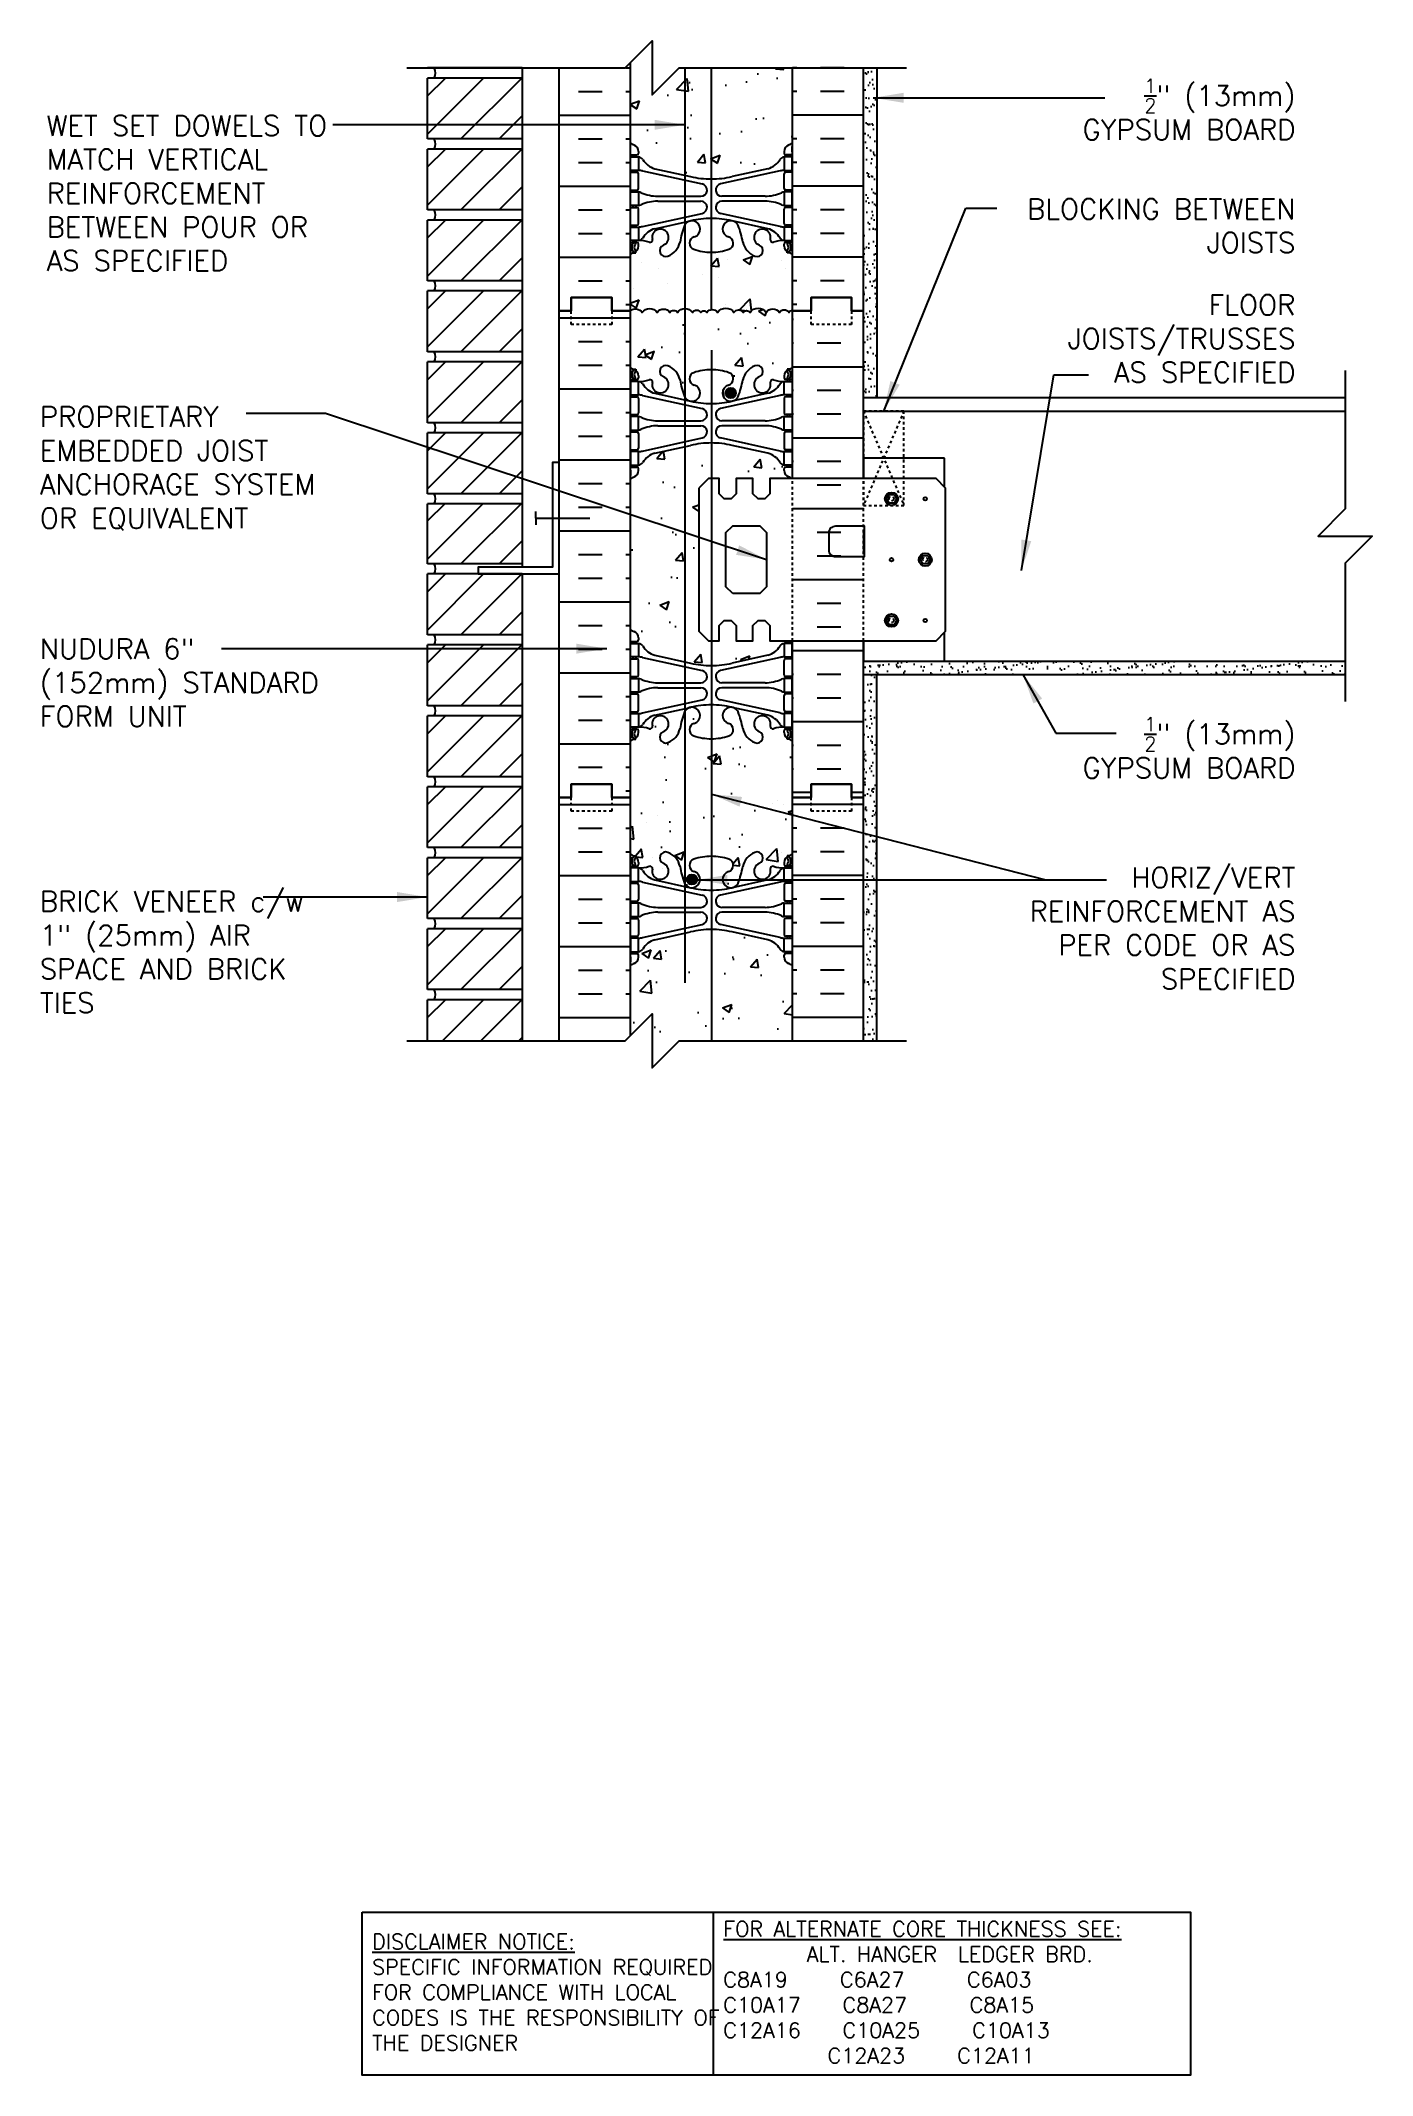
# Model space of a CAD drawing. Header units: inches. Extents: x 80.6 to 129.9, y 68 to 143.3.
import ezdxf

# ---------------------------------------------------------------- set-up
doc = ezdxf.new("R2010")
doc.units = ezdxf.units.IN
doc.header["$LTSCALE"] = 0.5
doc.header["$MEASUREMENT"] = 0
doc.linetypes.add('DASHED2', pattern=[0.375, 0.25, -0.125])
doc.linetypes.add('HIDDEN2', pattern=[0.1875, 0.125, -0.0625])
for name, color, linetype in [('HATCH', 12, 'Continuous'), ('line25', 2, 'Continuous'), ('LINE3', 3, 'Continuous'), ('LINE50', 5, 'Continuous'), ('LINE9', 9, 'Continuous'), ('TEXT', 4, 'Continuous'), ('Web_Edge', 9, 'Continuous')]:
    doc.layers.add(name, color=color, linetype=linetype)
doc.styles.add('DIM', font='romans.shx', dxfattribs={"width": 0.7})
doc.styles.add('ROMANS', font='romans.shx', dxfattribs={"height": 0.75})
doc.styles.get("Standard").update_dxf_attribs({"font": 'romans.shx', "height": 0.75})
doc.dimstyles.new('ext_12', dxfattribs={"dimscale": 12, "dimtxt": 0.09375, "dimasz": 0.09375, "dimexe": 0.09375, "dimexo": 0.0625, "dimgap": 0.0625, "dimtad": 1, "dimdec": 1, "dimzin": 3, "dimdsep": 46, "dimlunit": 4, "dimtxsty": 'DIM', "dimcen": 0.09, "dimdle": 0.09375, "dimclrt": 4, "dimadec": 0, "dimazin": 0, "dimtfac": 1, "dimtdec": 1, "dimtmove": 2, "dimatfit": 3, "dimfxl": 1, "dimfrac": 2, "dimtolj": 1, "dimtzin": 0, "dimarcsym": 0})

msp = doc.modelspace()

# ---------------------------------------------------------------- texts
at = {"layer": 'TEXT', "char_height": 0.75, "style": 'ROMANS'}
for s, insert, width, attachment_point in [('\\A1;{\\H0.7x;\\S1/2;}" (13mm) GYPSUM BOARD', (127.069, 140.785), 9.12398, 6), ('WET SET DOWELS TO MATCH VERTICAL REINFORCEMENT BETWEEN POUR OR AS SPECIFIED', (80.866, 137.678), 11.56679, 4), ('BLOCKING BETWEEN JOISTS', (127.069, 136.47), 11.52812, 6), ('FLOOR JOISTS/TRUSSES AS SPECIFIED', (127.069, 132.297), 9.12398, 6), ('PROPRIETARY EMBEDDED JOIST ANCHORAGE SYSTEM OR EQUIVALENT', (80.616, 127.495), 12.48719, 4), ('NUDURA 6" (152mm) STANDARD FORM UNIT', (80.616, 119.572), 11.69947, 4), ('\\A1;{\\H0.7x;\\S1/2;}" (13mm) GYPSUM BOARD', (127.069, 117.169), 9.12398, 6), ('HORIZ/VERT REINFORCEMENT AS PER CODE OR AS SPECIFIED', (127.069, 110.486), 12.021, 6), ('BRICK VENEER c/w 1" (25mm) AIR SPACE AND BRICK TIES', (80.616, 109.6), 10.8749, 4)]:
    msp.add_mtext(s, dxfattribs=dict(at, insert=insert, width=width, attachment_point=attachment_point))
at = {"layer": 'TEXT', "char_height": 0.5625, "attachment_point": 4}
for s, insert, width in [('{\\LDISCLAIMER NOTICE:}\\PSPECIFIC INFORMATION REQUIRED FOR COMPLIANCE WITH LOCAL CODES IS THE RESPONSIBILITY OF THE DESIGNER', (92.912, 71.118), 14.00235), ('{\\LFOR ALTERNATE CORE THICKNESS SEE:\\P}        ALT. HANGER  LEDGER BRD.\\PC8A19     C6A27      C6A03     \\PC10A17    C8A27      C8A15\\PC12A16    C10A25     C10A13\\P          C12A23     C12A11', (105.904, 71.118), 23.33295)]:
    msp.add_mtext(s, dxfattribs=dict(at, insert=insert, width=width))

# ---------------------------------------------------------------- hatches: boundary and pattern name
at = {"layer": 'HATCH'}
h = msp.add_hatch(dxfattribs=at)
h.set_pattern_fill('AR-CONC', color=256, scale=0.5)
h.paths.add_polyline_path([(105.461, 142.32), (104.484, 142.32), (104.484, 138.339), (104.693, 138.293, 0.057795), (105.461, 138.203)])
h.paths.add_polyline_path([(108.461, 142.32), (105.461, 142.32), (105.461, 138.203, 0.057795), (106.229, 138.293), (107.551, 138.583, 0.196323), (108, 138.929, -0.188973), (108.156, 139.024), (108.261, 139.024), (108.261, 139.094), (108.214, 139.094, -0.414214), (108.151, 139.157), (108.151, 139.224, -0.317837), (108.318, 139.46, 0.082415), (108.461, 139.539)])
h.paths.add_polyline_path([(104.484, 142.32), (104.274, 142.32), (103.274, 141.32), (103.274, 143.32), (102.461, 142.508), (102.461, 139.539, 0.082415), (102.604, 139.46, -0.317837), (102.771, 139.224), (102.771, 139.157, -0.414214), (102.709, 139.094), (102.661, 139.094), (102.661, 139.024), (102.766, 139.024, -0.188973), (102.922, 138.929, 0.196323), (103.371, 138.583), (104.484, 138.339)])
h.paths.add_polyline_path([(104.484, 133.415, 0.244698), (104.206, 133.27, 0.520567), (103.926, 133.27, 0.520567), (103.457, 133.27, 0.520567), (102.905, 133.27, 0.451271), (102.461, 133.32), (102.461, 131.231, 0.064398), (102.571, 131.165), (102.661, 131.165), (102.661, 131.124, -0.249069), (102.771, 130.916), (102.771, 130.849, -0.414214), (102.709, 130.786), (102.661, 130.786), (102.661, 130.716), (102.766, 130.716, 0.10046), (103.16, 130.774, -0.601435), (103.279, 130.669, 2.182095), (103.689, 130.882, -1), (103.853, 131.29, -0.24438), (104.301, 130.769, 0.053157), (104.467, 130.155, 0.028241), (104.484, 130.125)])
h.paths.add_polyline_path([(108.461, 133.324, 0.483211), (108.337, 133.27, 0.520567), (107.978, 133.27, 0.520567), (107.486, 133.27, 0.520567), (106.892, 133.27, 0.520567), (106.636, 133.27, 0.520567), (106.298, 133.27, 0.520567), (105.694, 133.27, 0.520567), (105.294, 133.27, 0.520567), (105.069, 133.27, 0.520567), (104.761, 133.27, 0.244698), (104.484, 133.415), (104.484, 130.125, 0.19379), (104.667, 129.99), (104.687, 129.986, 0.955472), (104.825, 130.58, -0.735593), (104.812, 131.038, -0.082755), (105.461, 131.146, -0.082755), (106.11, 131.038, -0.735593), (106.097, 130.58, 0.955472), (106.235, 129.986), (106.255, 129.99, 0.223253), (106.455, 130.155, 0.053157), (106.621, 130.769, -0.24438), (107.069, 131.29, -1), (107.233, 130.882, 2.182095), (107.643, 130.669, -0.601435), (107.762, 130.774, 0.10046), (108.156, 130.716), (108.261, 130.716), (108.261, 130.786), (108.214, 130.786, -0.414214), (108.151, 130.849), (108.151, 130.916, -0.249069), (108.261, 131.124), (108.261, 131.165), (108.351, 131.165, 0.064398), (108.461, 131.231)])
h.paths.add_polyline_path([(106.367, 130.286, -1), (105.992, 130.286, -1)], flags=16)
h.paths.add_polyline_path([(104.484, 128.302), (103.371, 128.058, 0.196323), (102.922, 127.711, -0.188973), (102.766, 127.616), (102.661, 127.616), (102.661, 127.546), (102.709, 127.546, -0.414214), (102.771, 127.484), (102.771, 127.416, -0.317837), (102.604, 127.181, 0.082415), (102.461, 127.102), (102.461, 121.539, 0.082415), (102.604, 121.46, -0.317837), (102.771, 121.224), (102.771, 121.157, -0.414214), (102.709, 121.094), (102.661, 121.094), (102.661, 121.024), (102.766, 121.024, -0.188973), (102.922, 120.929, 0.196323), (103.371, 120.583), (104.484, 120.339)])
h.paths.add_polyline_path([(105.355, 127.12), (105.461, 127.12), (105.461, 128.437, 0.057795), (104.693, 128.348), (104.484, 128.302), (104.484, 120.339), (104.693, 120.293, 0.057795), (105.461, 120.203), (105.461, 121.12), (105.355, 121.12), (105.001, 121.474), (105.001, 126.767)])
h.paths.add_polyline_path([(108.261, 127.616), (108.156, 127.616, -0.188973), (108, 127.711, 0.196323), (107.551, 128.058), (106.229, 128.348, 0.057795), (105.461, 128.437), (105.461, 127.12), (105.751, 127.12), (105.751, 126.558), (105.939, 126.37), (106.189, 126.37), (106.376, 126.558), (106.376, 127.12), (107.001, 127.12), (107.001, 126.558), (107.189, 126.37), (107.439, 126.37), (107.626, 126.558), (107.626, 127.12), (108.436, 127.12, 0.066668), (108.318, 127.181, -0.317837), (108.151, 127.416), (108.151, 127.484, -0.414214), (108.214, 127.546), (108.261, 127.546)])
h.paths.add_polyline_path([(108, 120.929, -0.188973), (108.156, 121.024), (108.261, 121.024), (108.261, 121.094), (108.214, 121.094, -0.242214), (108.163, 121.12), (107.626, 121.12), (107.626, 121.683), (107.439, 121.87), (107.189, 121.87), (107.001, 121.683), (107.001, 121.12), (106.376, 121.12), (106.376, 121.683), (106.189, 121.87), (105.939, 121.87), (105.751, 121.683), (105.751, 121.12), (105.461, 121.12), (105.461, 120.203, 0.057795), (106.229, 120.293), (107.551, 120.583, 0.196323)])
h.paths.add_polyline_path([(104.484, 118.515, 0.028241), (104.467, 118.485, 0.053157), (104.301, 117.871, -0.24438), (103.853, 117.35, -1), (103.689, 117.759, 2.182095), (103.279, 117.972, -0.601435), (103.16, 117.867, 0.10046), (102.766, 117.924), (102.661, 117.924), (102.661, 117.854), (102.709, 117.854, -0.414214), (102.771, 117.792), (102.771, 117.724, -0.249069), (102.661, 117.517), (102.661, 117.475), (102.571, 117.475, 0.064398), (102.461, 117.409), (102.461, 115.32), (102.461, 113.231, 0.064398), (102.571, 113.165), (102.661, 113.165), (102.661, 113.124, -0.249069), (102.771, 112.916), (102.771, 112.849, -0.414214), (102.709, 112.786), (102.661, 112.786), (102.661, 112.716), (102.766, 112.716, 0.10046), (103.16, 112.774, -0.601435), (103.279, 112.669, 2.182095), (103.689, 112.882, -1), (103.853, 113.29, -0.24438), (104.301, 112.769, 0.053157), (104.467, 112.155, 0.028241), (104.484, 112.125), (104.484, 113.998), (104.317, 114.111), (104.484, 114.175)])
h.paths.add_polyline_path([(102.97, 114.008), (102.672, 114.034), (102.913, 114.321)], flags=16)
h.paths.add_polyline_path([(105.461, 117.495, -0.082755), (104.812, 117.603, -0.735593), (104.825, 118.061, 0.955472), (104.687, 118.654), (104.667, 118.65, 0.19379), (104.484, 118.515), (104.484, 114.175), (104.668, 114.246), (104.567, 113.942), (104.484, 113.998), (104.484, 112.125, 0.19379), (104.667, 111.99), (104.687, 111.986, 0.955472), (104.825, 112.58, -0.735593), (104.812, 113.038, -0.082755), (105.461, 113.146)])
h.paths.add_polyline_path([(104.96, 114.387), (104.515, 114.456), (104.905, 114.862)], flags=16)
h.paths.add_polyline_path([(104.93, 112.286, -1), (104.555, 112.286, -1)], flags=16)
h.paths.add_polyline_path([(108.461, 117.409, 0.064398), (108.351, 117.475), (108.261, 117.475), (108.261, 117.517, -0.249069), (108.151, 117.724), (108.151, 117.792, -0.414214), (108.214, 117.854), (108.261, 117.854), (108.261, 117.924), (108.156, 117.924, 0.10046), (107.762, 117.867, -0.601435), (107.643, 117.972, 2.182095), (107.233, 117.759, -1), (107.069, 117.35, -0.24438), (106.621, 117.871, 0.053157), (106.455, 118.485, 0.223253), (106.255, 118.65), (106.235, 118.654, 0.955472), (106.097, 118.061, -0.735593), (106.11, 117.603, -0.082755), (105.461, 117.495), (105.461, 113.146, -0.082755), (106.11, 113.038, -0.735593), (106.097, 112.58, 0.955472), (106.235, 111.986), (106.255, 111.99, 0.223253), (106.455, 112.155, 0.053157), (106.621, 112.769, -0.24438), (107.069, 113.29, -1), (107.233, 112.882, 2.182095), (107.643, 112.669, -0.601435), (107.762, 112.774, 0.10046), (108.156, 112.716), (108.261, 112.716), (108.261, 112.786), (108.214, 112.786, -0.414214), (108.151, 112.849), (108.151, 112.916, -0.249069), (108.261, 113.124), (108.261, 113.165), (108.351, 113.165, 0.064398), (108.461, 113.231), (108.461, 115.32)])
h.paths.add_polyline_path([(106.557, 113.694), (106.258, 113.721), (106.499, 114.008)], flags=16)
h.paths.add_polyline_path([(105.461, 110.437, 0.057795), (104.693, 110.348), (103.371, 110.058, 0.196323), (102.922, 109.711, -0.188973), (102.766, 109.616), (102.661, 109.616), (102.661, 109.546), (102.709, 109.546, -0.414214), (102.771, 109.484), (102.771, 109.416, -0.317837), (102.604, 109.181, 0.082415), (102.461, 109.102), (102.461, 106.508), (103.274, 107.32), (103.274, 105.32), (104.274, 106.32), (105.461, 106.32)])
h.paths.add_polyline_path([(108.461, 109.102, 0.082415), (108.318, 109.181, -0.317837), (108.151, 109.416), (108.151, 109.484, -0.414214), (108.214, 109.546), (108.261, 109.546), (108.261, 109.616), (108.156, 109.616, -0.188973), (108, 109.711, 0.196323), (107.551, 110.058), (106.229, 110.348, 0.057795), (105.461, 110.437), (105.461, 106.32), (108.461, 106.32)])
h = msp.add_hatch(dxfattribs=at)
h.set_pattern_fill('ANSI31', color=256, scale=8, style=0)
h.set_pattern_definition([(45, (21.1766, 51.7331), (-0.707107, 0.707107), [])])
h.paths.add_polyline_path([(98.461, 142.32), (94.961, 142.32), (94.961, 142.311), (98.461, 142.311)])
h = msp.add_hatch(dxfattribs=at)
h.set_pattern_fill('AR-SAND', color=256, scale=0.25, style=0)
h.paths.add_polyline_path([(111.586, 142.32), (111.086, 142.32), (111.086, 133.32), (111.086, 130.12), (111.586, 130.12)])
h = msp.add_hatch(dxfattribs=at)
h.set_pattern_fill('ANSI31', color=256, scale=8, style=0)
h.set_pattern_definition([(45, (21.1766, 49.1081), (-0.707107, 0.707107), [])])
h.paths.add_polyline_path([(98.461, 139.686), (98.461, 141.936), (94.961, 141.936), (94.961, 139.686)])
h = msp.add_hatch(dxfattribs=at)
h.set_pattern_fill('ANSI31', color=256, scale=8, style=0)
h.set_pattern_definition([(45, (21.1766, 46.4831), (-0.707107, 0.707107), [])])
h.paths.add_polyline_path([(98.461, 137.061), (98.461, 139.311), (94.961, 139.311), (94.961, 137.061)])
h = msp.add_hatch(dxfattribs=at)
h.set_pattern_fill('ANSI31', color=256, scale=8, style=0)
h.set_pattern_definition([(45, (21.1766, 43.8581), (-0.707107, 0.707107), [])])
h.paths.add_polyline_path([(98.461, 134.436), (98.461, 136.686), (94.961, 136.686), (94.961, 134.436)])
h = msp.add_hatch(dxfattribs=at)
h.set_pattern_fill('ANSI31', color=256, scale=8, style=0)
h.set_pattern_definition([(45, (21.1766, 41.2331), (-0.707107, 0.707107), [])])
h.paths.add_polyline_path([(98.461, 131.811), (98.461, 134.061), (94.961, 134.061), (94.961, 131.811)])
h = msp.add_hatch(dxfattribs=at)
h.set_pattern_fill('INSUL', color=256, scale=7, style=0)
h.set_pattern_definition([(0, (-2823.7005, -281.6892), (0, 2.625), []), (0, (-2823.7005, -280.8142), (0, 2.625), [0.875, -0.875]), (0, (-2823.7005, -279.9392), (0, 2.625), [0.875, -0.875])])
h.paths.add_polyline_path([(99.836, 115.32), (100.274, 115.32), (100.274, 115.82), (101.774, 115.82), (101.774, 115.32), (102.461, 115.32), (102.461, 133.32), (101.774, 133.32), (101.774, 133.82), (100.274, 133.82), (100.274, 133.32), (99.836, 133.32)])
h = msp.add_hatch(dxfattribs=at)
h.set_pattern_fill('INSUL', color=256, scale=7, angle=180, style=0)
h.paths.add_polyline_path([(108.456, 129.416), (108.156, 129.416), (108.156, 128.916), (108.456, 128.916)])
h.paths.add_polyline_path([(111.086, 133.32), (110.649, 133.32), (110.649, 132.82), (109.149, 132.82), (109.149, 133.32), (108.461, 133.32), (108.461, 127.12), (111.086, 127.12)])
h = msp.add_hatch(dxfattribs=at)
h.set_pattern_fill('ANSI31', color=256, scale=8, style=0)
h.set_pattern_definition([(45, (21.1766, 38.6081), (-0.707107, 0.707107), [])])
h.paths.add_polyline_path([(98.461, 129.186), (98.461, 131.436), (94.961, 131.436), (94.961, 129.186)])
h = msp.add_hatch(dxfattribs=at)
h.set_pattern_fill('ANSI31', color=256, scale=8, style=0)
h.set_pattern_definition([(45, (21.1766, 35.9831), (-0.707107, 0.707107), [])])
h.paths.add_polyline_path([(98.461, 126.561), (98.461, 128.811), (94.961, 128.811), (94.961, 126.561)])
h = msp.add_hatch(dxfattribs=at)
h.set_pattern_fill('ANSI31', color=256, scale=8, style=0)
h.set_pattern_definition([(45, (21.1766, 33.3879), (-0.707107, 0.707107), [])])
h.paths.add_polyline_path([(98.461, 123.966), (98.461, 126.216), (94.961, 126.216), (94.961, 123.966)])
h = msp.add_hatch(dxfattribs=at)
h.set_pattern_fill('ANSI31', color=256, scale=8, style=0)
h.set_pattern_definition([(45, (21.1766, 30.7629), (-0.707107, 0.707107), [])])
h.paths.add_polyline_path([(98.461, 121.341), (98.461, 123.591), (94.961, 123.591), (94.961, 121.341)])
h = msp.add_hatch(dxfattribs=at)
h.set_pattern_fill('ANSI31', color=256, scale=8, style=0)
h.set_pattern_definition([(45, (21.1766, 28.1379), (-0.707107, 0.707107), [])])
h.paths.add_polyline_path([(98.461, 118.716), (98.461, 120.966), (94.961, 120.966), (94.961, 118.716)])
h = msp.add_hatch(dxfattribs=at)
h.set_pattern_fill('AR-SAND', color=256, scale=0.25, style=0)
h.paths.add_polyline_path([(127.069, 120.37), (111.086, 120.37), (111.086, 119.87), (127.069, 119.87)])
h = msp.add_hatch(dxfattribs=at)
h.set_pattern_fill('AR-SAND', color=256, scale=0.25, style=0)
h.paths.add_polyline_path([(111.586, 119.87), (111.086, 119.87), (111.086, 115.32), (111.086, 106.32), (111.586, 106.32)])
h = msp.add_hatch(dxfattribs=at)
h.set_pattern_fill('AR-SAND', color=256, scale=0.25, style=0)
h.paths.add_polyline_path([(128.914, 120.37), (127.069, 120.37), (127.069, 119.87), (128.914, 119.87)])
h = msp.add_hatch(dxfattribs=at)
h.set_pattern_fill('ANSI31', color=256, scale=8, style=0)
h.set_pattern_definition([(45, (21.1766, 25.5129), (-0.707107, 0.707107), [])])
h.paths.add_polyline_path([(98.461, 116.091), (98.461, 118.341), (94.961, 118.341), (94.961, 116.091)])
h = msp.add_hatch(dxfattribs=at)
h.set_pattern_fill('ANSI31', color=256, scale=8, style=0)
h.set_pattern_definition([(45, (21.1766, 22.8879), (-0.707107, 0.707107), [])])
h.paths.add_polyline_path([(98.461, 113.466), (98.461, 115.716), (94.961, 115.716), (94.961, 113.466)])
h = msp.add_hatch(dxfattribs=at)
h.set_pattern_fill('ANSI31', color=256, scale=8, style=0)
h.set_pattern_definition([(45, (21.1766, 20.2629), (-0.707107, 0.707107), [])])
h.paths.add_polyline_path([(98.461, 110.841), (98.461, 113.091), (94.961, 113.091), (94.961, 110.841)])
h = msp.add_hatch(dxfattribs=at)
h.set_pattern_fill('ANSI31', color=256, scale=8, style=0)
h.set_pattern_definition([(45, (21.1766, 17.6379), (-0.707107, 0.707107), [])])
h.paths.add_polyline_path([(98.461, 108.216), (98.461, 110.466), (94.961, 110.466), (94.961, 108.216)])
h = msp.add_hatch(dxfattribs=at)
h.set_pattern_fill('ANSI31', color=256, scale=8, style=0)
h.set_pattern_definition([(45, (21.1766, 15.0129), (-0.707107, 0.707107), [])])
h.paths.add_polyline_path([(94.961, 106.32), (98.461, 106.32), (98.461, 107.841), (94.961, 107.841)])
at = {"layer": 'LINE3'}
for points in [[(105.992, 130.286, 1), (106.367, 130.286, 1)], [(104.555, 112.286, 1), (104.93, 112.286, 1)]]:
    msp.add_hatch(color=256, dxfattribs=at).paths.add_polyline_path(points)

# ---------------------------------------------------------------- linework, layer by layer
at = {"layer": 'HATCH'}
for p, q in [((100.549, 142.311), (101.424, 142.311)), ((102.299, 142.311), (102.461, 142.311)), ((108.623, 142.311), (108.461, 142.311)), ((110.373, 142.311), (109.498, 142.311)), ((100.549, 141.436), (101.424, 141.436)), ((102.299, 141.436), (102.461, 141.436)), ((108.623, 141.436), (108.461, 141.436)), ((110.373, 141.436), (109.498, 141.436)), ((99.836, 140.561), (102.461, 140.561)), ((111.086, 140.561), (108.461, 140.561)), ((100.549, 139.686), (101.424, 139.686)), ((102.299, 139.686), (102.461, 139.686)), ((108.623, 139.686), (108.461, 139.686)), ((110.373, 139.686), (109.498, 139.686)), ((100.549, 138.811), (101.424, 138.811)), ((102.299, 138.811), (102.461, 138.811)), ((108.623, 138.811), (108.461, 138.811)), ((110.373, 138.811), (109.498, 138.811)), ((99.836, 137.936), (102.461, 137.936)), ((111.086, 137.936), (108.461, 137.936)), ((100.549, 137.061), (101.424, 137.061)), ((102.299, 137.061), (102.461, 137.061)), ((108.623, 137.061), (108.461, 137.061)), ((110.373, 137.061), (109.498, 137.061)), ((100.549, 136.186), (101.424, 136.186)), ((102.299, 136.186), (102.461, 136.186)), ((104.498, 135.691), (104.498, 135.691)), ((108.623, 136.186), (108.461, 136.186)), ((110.373, 136.186), (109.498, 136.186)), ((99.836, 135.311), (102.461, 135.311)), ((102.883, 135.132), (102.883, 135.132)), ((103.489, 134.876), (103.489, 134.876)), ((105.447, 134.99), (105.688, 135.278)), ((105.447, 134.99), (105.746, 134.964)), ((105.552, 135.02), (105.552, 135.02)), ((105.746, 134.962), (105.688, 135.275)), ((106.056, 135.228), (106.056, 135.228)), ((106.636, 135.207), (106.986, 135.342)), ((106.636, 135.207), (106.885, 135.039)), ((106.885, 135.037), (106.987, 135.339)), ((108.067, 135.187), (108.067, 135.187)), ((108.221, 134.907), (108.221, 134.907)), ((111.086, 135.311), (108.461, 135.311)), ((100.549, 134.436), (101.424, 134.436)), ((102.299, 134.436), (102.461, 134.436)), ((102.595, 134.157), (102.595, 134.157)), ((103.847, 134.322), (103.847, 134.322)), ((105.151, 134.687), (105.151, 134.687)), ((105.741, 134.571), (105.741, 134.571)), ((108.623, 134.436), (108.461, 134.436)), ((110.373, 134.436), (109.498, 134.436)), ((102.299, 133.561), (102.461, 133.561)), ((102.461, 133.604), (102.785, 133.729)), ((102.461, 133.577), (102.684, 133.427)), ((102.684, 133.425), (102.786, 133.727)), ((105.996, 133.564), (105.996, 133.564)), ((106.504, 133.361), (106.893, 133.767)), ((106.504, 133.361), (106.769, 133.32)), ((106.945, 133.32), (106.894, 133.765)), ((108.623, 133.561), (108.461, 133.561)), ((110.25, 126.875), (109.375, 126.875)), ((111.086, 126), (108.461, 126)), ((110.25, 125.125), (109.375, 125.125)), ((110.25, 124.25), (109.375, 124.25)), ((111.086, 123.375), (108.461, 123.375)), ((110.25, 122.5), (109.375, 122.5)), ((110.25, 121.625), (109.375, 121.625)), ((111.086, 120.75), (108.461, 120.75)), ((108.5, 119.875), (108.461, 119.875)), ((110.25, 119.875), (109.375, 119.875)), ((108.5, 119), (108.461, 119)), ((110.25, 119), (109.375, 119)), ((111.086, 118.125), (108.461, 118.125)), ((108.5, 117.25), (108.461, 117.25)), ((110.25, 117.25), (109.375, 117.25)), ((108.5, 116.375), (108.461, 116.375)), ((110.25, 116.375), (109.375, 116.375)), ((107.905, 115.198), (107.905, 115.198)), ((109.149, 115.5), (108.461, 115.5)), ((111.086, 115.5), (110.649, 115.5)), ((99.836, 115.061), (102.461, 115.061)), ((103.45, 114.647), (103.45, 114.647)), ((107.734, 115.094), (107.734, 115.094)), ((108.131, 115.076), (108.131, 115.076)), ((111.086, 115.061), (108.461, 115.061)), ((100.549, 114.186), (101.424, 114.186)), ((102.299, 114.186), (102.461, 114.186)), ((103.079, 114.411), (103.079, 114.411)), ((108.623, 114.186), (108.461, 114.186)), ((110.373, 114.186), (109.498, 114.186)), ((100.549, 113.311), (101.424, 113.311)), ((102.299, 113.311), (102.461, 113.311)), ((103.271, 113.1), (103.271, 113.1)), ((108.067, 113.269), (108.067, 113.269)), ((108.623, 113.311), (108.461, 113.311)), ((110.373, 113.311), (109.498, 113.311)), ((99.836, 112.436), (102.461, 112.436)), ((103.657, 112.688), (103.657, 112.688)), ((106.543, 112.544), (106.543, 112.544)), ((111.086, 112.436), (108.461, 112.436)), ((100.549, 111.561), (101.424, 111.561)), ((102.299, 111.561), (102.461, 111.561)), ((108.623, 111.561), (108.461, 111.561)), ((110.373, 111.561), (109.498, 111.561)), ((100.549, 110.686), (101.424, 110.686)), ((102.299, 110.686), (102.461, 110.686)), ((108.623, 110.686), (108.461, 110.686)), ((110.373, 110.686), (109.498, 110.686)), ((99.836, 109.811), (102.461, 109.811)), ((111.086, 109.811), (108.461, 109.811)), ((100.549, 108.936), (101.424, 108.936)), ((102.299, 108.936), (102.461, 108.936)), ((108.623, 108.936), (108.461, 108.936)), ((110.373, 108.936), (109.498, 108.936)), ((100.549, 108.061), (101.424, 108.061)), ((102.299, 108.061), (102.461, 108.061)), ((108.623, 108.061), (108.461, 108.061)), ((110.373, 108.061), (109.498, 108.061)), ((99.836, 107.186), (102.461, 107.186)), ((111.086, 107.186), (108.461, 107.186))]:
    msp.add_line(p, q, dxfattribs=at)
msp.add_lwpolyline([(102.461, 133.32, -0.451271), (102.905, 133.27, -0.520567), (103.457, 133.27, -0.520567), (103.926, 133.27, -0.520567), (104.206, 133.27, -0.520567), (104.761, 133.27, -0.520567), (105.069, 133.27, -0.520567), (105.294, 133.27, -0.520567), (105.694, 133.27, -0.520567), (106.298, 133.27, -0.520567), (106.636, 133.27, -0.520567), (106.892, 133.27, -0.520567), (107.486, 133.27, -0.520567), (107.978, 133.27, -0.520567), (108.337, 133.27, -0.483211), (108.461, 133.324)], format="xyb", dxfattribs=at)
for centre in [(94.843, 142.123), (94.843, 139.498), (94.843, 136.873), (94.843, 134.248), (94.843, 131.623), (94.843, 128.998), (94.843, 126.373), (94.843, 123.778), (94.843, 121.153), (94.843, 118.528), (94.843, 115.903), (94.843, 113.278), (94.843, 110.653), (94.843, 108.028)]:
    msp.add_arc(centre, 0.413, 333.03298, 26.96702, dxfattribs=at)
at = {"layer": 'line25'}
for p, q in [((94.961, 142.311), (94.961, 142.32)), ((98.461, 142.311), (94.961, 142.311)), ((98.461, 142.32), (98.461, 123.841)), ((102.461, 142.508), (102.461, 133.32)), ((108.461, 133.32), (108.461, 142.32)), ((94.961, 139.686), (94.961, 141.936)), ((98.461, 141.936), (94.961, 141.936)), ((98.461, 139.686), (94.961, 139.686)), ((94.961, 137.061), (94.961, 139.311)), ((98.461, 139.311), (94.961, 139.311)), ((98.461, 137.061), (94.961, 137.061)), ((94.961, 134.436), (94.961, 136.686)), ((98.461, 136.686), (94.961, 136.686)), ((98.461, 134.436), (94.961, 134.436)), ((94.961, 131.811), (94.961, 134.061)), ((98.461, 134.061), (94.961, 134.061)), ((102.461, 133.32), (102.461, 115.32)), ((108.461, 127.12), (108.461, 133.32)), ((98.461, 131.811), (94.961, 131.811)), ((98.461, 131.436), (94.961, 131.436)), ((94.961, 129.186), (94.961, 131.436)), ((111.086, 129.62), (128.914, 129.62)), ((98.461, 129.186), (94.961, 129.186)), ((94.961, 126.561), (94.961, 128.811)), ((98.461, 128.811), (94.961, 128.811)), ((114.086, 127.87), (111.086, 127.87)), ((111.086, 127.87), (111.086, 127.12)), ((114.086, 126.807), (114.086, 127.87)), ((98.461, 126.561), (94.961, 126.561)), ((94.961, 123.966), (94.961, 126.186)), ((98.461, 126.186), (94.961, 126.186)), ((98.461, 123.966), (94.961, 123.966)), ((94.961, 121.341), (94.961, 123.591)), ((98.461, 123.591), (94.961, 123.591)), ((98.461, 123.591), (98.461, 106.32)), ((98.461, 121.341), (94.961, 121.341)), ((114.086, 120.37), (114.086, 121.434)), ((94.961, 118.716), (94.961, 120.966)), ((98.461, 120.966), (94.961, 120.966)), ((108.461, 115.32), (108.461, 121.12)), ((111.086, 121.12), (111.086, 120.37)), ((111.086, 120.37), (128.914, 120.37)), ((111.086, 120.37), (114.086, 120.37)), ((98.461, 118.716), (94.961, 118.716)), ((98.461, 118.341), (94.961, 118.341)), ((94.961, 116.091), (94.961, 118.341)), ((98.461, 116.091), (94.961, 116.091)), ((98.461, 115.716), (94.961, 115.716)), ((94.961, 113.466), (94.961, 115.716)), ((102.461, 115.32), (102.461, 106.508)), ((108.461, 106.32), (108.461, 115.32)), ((98.461, 113.466), (94.961, 113.466)), ((98.461, 113.091), (94.961, 113.091)), ((94.961, 110.841), (94.961, 113.091)), ((98.461, 110.841), (94.961, 110.841)), ((98.461, 110.466), (94.961, 110.466)), ((94.961, 108.216), (94.961, 110.466)), ((98.461, 108.216), (94.961, 108.216)), ((98.461, 107.841), (94.961, 107.841)), ((94.961, 106.32), (94.961, 107.841))]:
    msp.add_line(p, q, dxfattribs=at)
for points in [[(105.001, 126.767), (105.001, 121.474), (105.355, 121.12), (105.751, 121.12), (105.751, 121.683), (105.939, 121.87), (106.189, 121.87), (106.376, 121.683), (106.376, 121.12), (107.001, 121.12), (107.001, 121.683), (107.189, 121.87), (107.439, 121.87), (107.626, 121.683), (107.626, 121.12), (113.773, 121.12), (114.126, 121.474), (114.126, 126.767), (113.773, 127.12), (107.626, 127.12), (107.626, 126.558), (107.439, 126.37), (107.189, 126.37), (107.001, 126.558), (107.001, 127.12), (106.376, 127.12), (106.376, 126.558), (106.189, 126.37), (105.939, 126.37), (105.751, 126.558), (105.751, 127.12), (105.355, 127.12)], [(106.251, 122.87), (106.001, 123.12), (106.001, 125.12), (106.251, 125.37), (107.251, 125.37), (107.501, 125.12), (107.501, 123.12), (107.251, 122.87)]]:
    msp.add_lwpolyline(points, close=True, dxfattribs=at)
msp.add_lwpolyline([(109.801, 124.483, 0.414214), (110.051, 124.233), (111.126, 124.233), (111.126, 125.358), (110.051, 125.358, 0.414214), (109.801, 125.108)], format="xyb", close=True, dxfattribs=at)
at = {"layer": 'LINE3'}
for p, q in [((104.484, 142.32), (104.484, 108.467)), ((105.461, 133.372), (105.461, 142.32)), ((105.461, 131.872), (105.461, 127.12)), ((105.461, 127.12), (105.461, 121.12)), ((105.461, 121.12), (105.461, 106.32))]:
    msp.add_line(p, q, dxfattribs=at)
for centre in [(106.18, 130.286), (104.743, 112.286)]:
    msp.add_circle(centre, 0.188, dxfattribs=at)
at = {"layer": 'LINE50'}
for p, q in [((99.836, 133.32), (99.836, 142.32)), ((111.086, 133.32), (111.086, 142.32)), ((99.836, 115.32), (99.836, 133.32)), ((111.086, 127.12), (111.086, 133.32)), ((111.086, 115.32), (111.086, 121.12)), ((99.836, 106.32), (99.836, 115.32)), ((111.086, 106.32), (111.086, 115.32))]:
    msp.add_line(p, q, dxfattribs=at)
for points in [[(99.836, 133.32), (100.274, 133.32), (100.274, 133.82), (101.774, 133.82), (101.774, 133.32), (102.461, 133.32)], [(102.461, 133.32), (101.774, 133.32), (101.774, 133.82), (100.274, 133.82), (100.274, 133.32), (99.836, 133.32)], [(111.086, 133.32), (110.649, 133.32), (110.649, 133.82), (109.149, 133.82), (109.149, 133.32), (108.461, 133.32)], [(108.461, 133.32), (109.149, 133.32), (109.149, 133.82), (110.649, 133.82), (110.649, 133.32), (111.086, 133.32)], [(102.461, 115.32), (101.774, 115.32), (101.774, 115.82), (100.274, 115.82), (100.274, 115.32), (99.836, 115.32)], [(99.836, 115.32), (100.274, 115.32), (100.274, 115.82), (101.774, 115.82), (101.774, 115.32), (102.461, 115.32)], [(108.461, 115.32), (109.149, 115.32), (109.149, 115.82), (110.649, 115.82), (110.649, 115.32), (111.086, 115.32)], [(111.086, 115.32), (110.649, 115.32), (110.649, 115.82), (109.149, 115.82), (109.149, 115.32), (108.461, 115.32)]]:
    msp.add_lwpolyline(points, dxfattribs=at)
at = {"layer": 'LINE9'}
for p, q in [((111.586, 142.32), (111.586, 130.12)), ((111.086, 130.12), (128.914, 130.12)), ((111.086, 125.233), (111.086, 124.358)), ((111.086, 125.233), (111.126, 125.233)), ((111.086, 124.358), (111.126, 124.358)), ((111.086, 119.87), (128.914, 119.87)), ((111.586, 106.32), (111.586, 119.87))]:
    msp.add_line(p, q, dxfattribs=at)
at = {"layer": 'LINE9', "linetype": 'HIDDEN2'}
for p, q in [((111.086, 129.62), (112.586, 126.12)), ((112.586, 129.62), (111.086, 126.12)), ((108.461, 121.12), (108.461, 127.102)), ((111.086, 121.12), (111.086, 127.12))]:
    msp.add_line(p, q, dxfattribs=at)
at = {"layer": 'LINE9', "linetype": 'Continuous'}
for q in [(98.961, 125.903), (100.961, 125.653), (98.961, 125.403)]:
    msp.add_line((98.961, 125.653), q, dxfattribs=at)
at = {"layer": 'LINE9'}
for points in [[(94.191, 142.32), (102.274, 142.32), (103.274, 143.32), (103.274, 141.32), (104.274, 142.32), (112.684, 142.32)], [(128.914, 131.12), (128.914, 125.995), (127.914, 124.995), (129.914, 124.995), (128.914, 123.995), (128.914, 118.87)], [(94.191, 106.32), (102.274, 106.32), (103.274, 107.32), (103.274, 105.32), (104.274, 106.32), (112.684, 106.32)]]:
    msp.add_lwpolyline(points, dxfattribs=at)
at = {"layer": 'LINE9', "linetype": 'DASHED2', "ltscale": 0.15}
for points in [[(101.774, 133.32), (101.774, 133.32), (101.774, 132.82), (100.274, 132.82), (100.274, 133.32), (100.274, 133.32)], [(101.774, 133.32), (101.774, 133.32), (101.774, 132.82), (100.274, 132.82), (100.274, 133.32), (100.274, 133.32)], [(110.649, 133.32), (110.649, 133.32), (110.649, 132.82), (109.149, 132.82), (109.149, 133.32), (109.149, 133.32)], [(110.649, 133.32), (110.649, 133.32), (110.649, 132.82), (109.149, 132.82), (109.149, 133.32), (109.149, 133.32)], [(101.774, 115.32), (101.774, 115.32), (101.774, 114.82), (100.274, 114.82), (100.274, 115.32), (100.274, 115.32)], [(101.774, 115.32), (101.774, 115.32), (101.774, 114.82), (100.274, 114.82), (100.274, 115.32), (100.274, 115.32)], [(110.649, 115.32), (110.649, 115.32), (110.649, 114.82), (109.149, 114.82), (109.149, 115.32), (109.149, 115.32)], [(110.649, 115.32), (110.649, 115.32), (110.649, 114.82), (109.149, 114.82), (109.149, 115.32), (109.149, 115.32)]]:
    msp.add_lwpolyline(points, dxfattribs=at)
at = {"layer": 'LINE9', "linetype": 'HIDDEN2'}
msp.add_lwpolyline([(111.086, 126.12), (112.586, 126.12), (112.586, 129.62), (111.086, 129.62)], close=True, dxfattribs=at)
at = {"layer": 'LINE9'}
for points in [[(99.836, 127.716), (99.586, 127.716), (99.586, 123.841), (96.836, 123.841), (96.836, 123.591), (99.836, 123.591)], [(112.219, 126.53), (112.311, 126.37), (112.219, 126.21), (112.034, 126.21), (111.942, 126.37), (112.034, 126.53)], [(113.469, 124.28), (113.561, 124.12), (113.469, 123.96), (113.284, 123.96), (113.192, 124.12), (113.284, 124.28)], [(112.219, 122.03), (112.311, 121.87), (112.219, 121.71), (112.034, 121.71), (111.942, 121.87), (112.034, 122.03)]]:
    msp.add_lwpolyline(points, close=True, dxfattribs=at)
for centre, radius in [((112.126, 126.37), 0.241), ((113.376, 126.37), 0.0625), ((113.376, 124.12), 0.241), ((112.126, 124.12), 0.0625), ((112.126, 121.87), 0.241), ((113.376, 121.87), 0.0625)]:
    msp.add_circle(centre, radius, dxfattribs=at)
at = {"layer": 'LINE9', "linetype": 'DASHED2'}
for centre in [(112.122, 126.374), (113.372, 124.124), (112.122, 121.874)]:
    msp.add_circle(centre, 0.0843, dxfattribs=at)
at = {"layer": 'TEXT'}
msp.add_lwpolyline([(92.545, 74.084), (105.529, 74.084), (105.529, 68.046), (92.545, 68.046)], close=True, dxfattribs=at)
msp.add_lwpolyline([(105.529, 74.084), (123.189, 74.084), (123.189, 68.046), (105.529, 68.046)], dxfattribs=at)
at = {"layer": 'Web_Edge'}
for p, q in [((102.471, 139.214), (102.471, 139.4)), ((108.451, 139.214), (108.451, 139.4)), ((102.461, 139.094), (102.709, 139.094)), ((102.571, 139.024), (102.571, 139.094)), ((102.571, 138.454), (102.571, 138.524)), ((102.661, 139.024), (102.661, 139.094)), ((102.661, 138.454), (102.661, 138.524)), ((102.771, 139.224), (102.771, 139.157)), ((103.371, 138.583), (104.693, 138.293)), ((107.551, 138.583), (106.229, 138.293)), ((108.151, 139.224), (108.151, 139.157)), ((108.461, 139.094), (108.214, 139.094)), ((108.261, 139.024), (108.261, 139.094)), ((108.261, 138.454), (108.261, 138.524)), ((108.351, 139.024), (108.351, 139.094)), ((108.351, 138.454), (108.351, 138.524)), ((102.461, 138.454), (102.709, 138.454)), ((102.461, 137.794), (102.709, 137.794)), ((102.571, 137.724), (102.571, 137.794)), ((102.661, 137.724), (102.661, 137.794)), ((102.771, 137.857), (102.771, 138.392)), ((102.91, 138.5), (105.121, 138.019)), ((108.012, 138.5), (105.801, 138.019)), ((108.151, 137.857), (108.151, 138.392)), ((108.461, 138.454), (108.214, 138.454)), ((108.461, 137.794), (108.214, 137.794)), ((108.261, 137.724), (108.261, 137.794)), ((108.351, 137.724), (108.351, 137.794)), ((102.461, 137.154), (102.709, 137.154)), ((102.571, 137.154), (102.571, 137.224)), ((102.661, 137.154), (102.661, 137.224)), ((102.771, 136.557), (102.771, 137.092)), ((103.476, 137.564), (105.072, 137.564)), ((103.476, 137.384), (105.072, 137.384)), ((107.446, 137.564), (105.85, 137.564)), ((107.446, 137.384), (105.85, 137.384)), ((108.151, 136.557), (108.151, 137.092)), ((108.461, 137.154), (108.214, 137.154)), ((108.261, 137.154), (108.261, 137.224)), ((108.351, 137.154), (108.351, 137.224)), ((102.461, 136.494), (102.709, 136.494)), ((102.571, 136.424), (102.571, 136.494)), ((102.661, 136.424), (102.661, 136.494)), ((102.91, 136.448), (105.121, 136.929)), ((103.371, 136.365), (104.693, 136.656)), ((108.012, 136.448), (105.801, 136.929)), ((107.551, 136.365), (106.229, 136.656)), ((108.461, 136.494), (108.214, 136.494)), ((108.261, 136.424), (108.261, 136.494)), ((108.351, 136.424), (108.351, 136.494)), ((102.461, 135.854), (102.709, 135.854)), ((102.461, 135.754), (102.503, 135.754)), ((102.571, 135.854), (102.571, 135.924)), ((102.661, 135.854), (102.661, 135.924)), ((102.661, 135.475), (102.661, 135.517)), ((102.771, 135.724), (102.771, 135.792)), ((108.151, 135.724), (108.151, 135.792)), ((108.461, 135.854), (108.214, 135.854)), ((108.261, 135.854), (108.261, 135.924)), ((108.261, 135.475), (108.261, 135.517)), ((108.351, 135.854), (108.351, 135.924)), ((108.461, 135.754), (108.419, 135.754)), ((102.571, 135.475), (102.661, 135.475)), ((108.351, 135.475), (108.261, 135.475)), ((102.571, 131.165), (102.661, 131.165)), ((102.661, 131.165), (102.661, 131.124)), ((108.351, 131.165), (108.261, 131.165)), ((108.261, 131.165), (108.261, 131.124)), ((102.461, 130.886), (102.503, 130.886)), ((102.461, 130.786), (102.709, 130.786)), ((102.571, 130.786), (102.571, 130.716)), ((102.661, 130.786), (102.661, 130.716)), ((102.771, 130.916), (102.771, 130.849)), ((103.371, 130.275), (104.693, 129.985)), ((107.551, 130.275), (106.229, 129.985)), ((108.151, 130.916), (108.151, 130.849)), ((108.461, 130.786), (108.214, 130.786)), ((108.261, 130.786), (108.261, 130.716)), ((108.351, 130.786), (108.351, 130.716)), ((108.461, 130.886), (108.419, 130.886)), ((102.461, 130.146), (102.709, 130.146)), ((102.461, 129.486), (102.709, 129.486)), ((102.571, 130.216), (102.571, 130.146)), ((102.571, 129.486), (102.571, 129.416)), ((102.661, 130.216), (102.661, 130.146)), ((102.661, 129.486), (102.661, 129.416)), ((102.771, 130.084), (102.771, 129.549)), ((102.91, 130.193), (105.121, 129.711)), ((108.012, 130.193), (105.801, 129.711)), ((108.151, 130.084), (108.151, 129.549)), ((108.461, 130.146), (108.214, 130.146)), ((108.461, 129.486), (108.214, 129.486)), ((108.261, 130.216), (108.261, 130.146)), ((108.261, 129.486), (108.261, 129.416)), ((108.351, 130.216), (108.351, 130.146)), ((108.351, 129.486), (108.351, 129.416)), ((102.461, 128.846), (102.709, 128.846)), ((102.571, 128.916), (102.571, 128.846)), ((102.661, 128.916), (102.661, 128.846)), ((102.771, 128.784), (102.771, 128.249)), ((103.476, 129.256), (105.072, 129.256)), ((103.476, 129.076), (105.072, 129.076)), ((107.446, 129.256), (105.85, 129.256)), ((107.446, 129.076), (105.85, 129.076)), ((108.151, 128.784), (108.151, 128.249)), ((108.461, 128.846), (108.214, 128.846)), ((108.261, 128.916), (108.261, 128.846)), ((108.351, 128.916), (108.351, 128.846)), ((102.461, 128.186), (102.709, 128.186)), ((102.571, 128.186), (102.571, 128.116)), ((102.661, 128.186), (102.661, 128.116)), ((102.91, 128.14), (105.121, 128.622)), ((103.371, 128.058), (104.693, 128.348)), ((108.012, 128.14), (105.801, 128.622)), ((107.551, 128.058), (106.229, 128.348)), ((108.461, 128.186), (108.214, 128.186)), ((108.261, 128.186), (108.261, 128.116)), ((108.351, 128.186), (108.351, 128.116)), ((102.461, 127.546), (102.709, 127.546)), ((102.471, 127.426), (102.471, 127.24)), ((102.571, 127.616), (102.571, 127.546)), ((102.661, 127.616), (102.661, 127.546)), ((102.771, 127.416), (102.771, 127.484)), ((108.151, 127.416), (108.151, 127.484)), ((108.461, 127.546), (108.214, 127.546)), ((108.261, 127.616), (108.261, 127.546)), ((108.351, 127.616), (108.351, 127.546)), ((108.451, 127.426), (108.451, 127.24)), ((102.471, 121.214), (102.471, 121.4)), ((102.771, 121.224), (102.771, 121.157)), ((102.461, 121.094), (102.709, 121.094)), ((102.461, 120.454), (102.709, 120.454)), ((102.571, 121.024), (102.571, 121.094)), ((102.571, 120.454), (102.571, 120.524)), ((102.661, 121.024), (102.661, 121.094)), ((102.661, 120.454), (102.661, 120.524)), ((102.91, 120.5), (105.121, 120.019)), ((103.371, 120.583), (104.693, 120.293)), ((108.012, 120.5), (105.801, 120.019)), ((107.551, 120.583), (106.229, 120.293)), ((108.461, 121.094), (108.214, 121.094)), ((108.461, 120.454), (108.214, 120.454)), ((108.261, 121.024), (108.261, 121.094)), ((108.261, 120.454), (108.261, 120.524)), ((108.351, 121.024), (108.351, 121.094)), ((108.351, 120.454), (108.351, 120.524)), ((102.461, 119.794), (102.709, 119.794)), ((102.571, 119.724), (102.571, 119.794)), ((102.661, 119.724), (102.661, 119.794)), ((102.771, 119.857), (102.771, 120.392)), ((108.151, 119.857), (108.151, 120.392)), ((108.461, 119.794), (108.214, 119.794)), ((108.261, 119.724), (108.261, 119.794)), ((108.351, 119.724), (108.351, 119.794)), ((102.461, 119.154), (102.709, 119.154)), ((102.571, 119.154), (102.571, 119.224)), ((102.661, 119.154), (102.661, 119.224)), ((102.771, 118.557), (102.771, 119.092)), ((103.476, 119.564), (105.072, 119.564)), ((103.476, 119.384), (105.072, 119.384)), ((107.446, 119.564), (105.85, 119.564)), ((107.446, 119.384), (105.85, 119.384)), ((108.151, 118.557), (108.151, 119.092)), ((108.461, 119.154), (108.214, 119.154)), ((108.261, 119.154), (108.261, 119.224)), ((108.351, 119.154), (108.351, 119.224)), ((102.461, 118.494), (102.709, 118.494)), ((102.571, 118.424), (102.571, 118.494)), ((102.661, 118.424), (102.661, 118.494)), ((102.91, 118.448), (105.121, 118.929)), ((103.371, 118.365), (104.693, 118.656)), ((108.012, 118.448), (105.801, 118.929)), ((107.551, 118.365), (106.229, 118.656)), ((108.461, 118.494), (108.214, 118.494)), ((108.261, 118.424), (108.261, 118.494)), ((108.351, 118.424), (108.351, 118.494)), ((102.461, 117.854), (102.709, 117.854)), ((102.461, 117.754), (102.503, 117.754)), ((102.571, 117.854), (102.571, 117.924)), ((102.571, 117.475), (102.661, 117.475)), ((102.661, 117.854), (102.661, 117.924)), ((102.661, 117.475), (102.661, 117.517)), ((102.771, 117.724), (102.771, 117.792)), ((108.151, 117.724), (108.151, 117.792)), ((108.461, 117.854), (108.214, 117.854)), ((108.261, 117.854), (108.261, 117.924)), ((108.261, 117.475), (108.261, 117.517)), ((108.351, 117.475), (108.261, 117.475)), ((108.351, 117.854), (108.351, 117.924)), ((108.461, 117.754), (108.419, 117.754)), ((102.571, 113.165), (102.661, 113.165)), ((102.661, 113.165), (102.661, 113.124)), ((102.771, 112.916), (102.771, 112.849)), ((108.151, 112.916), (108.151, 112.849)), ((108.261, 113.165), (108.261, 113.124)), ((108.351, 113.165), (108.261, 113.165)), ((102.461, 112.886), (102.503, 112.886)), ((102.461, 112.786), (102.709, 112.786)), ((102.571, 112.786), (102.571, 112.716)), ((102.571, 112.216), (102.571, 112.146)), ((102.661, 112.786), (102.661, 112.716)), ((102.661, 112.216), (102.661, 112.146)), ((102.91, 112.193), (105.121, 111.711)), ((103.371, 112.275), (104.693, 111.985)), ((108.012, 112.193), (105.801, 111.711)), ((107.551, 112.275), (106.229, 111.985)), ((108.461, 112.786), (108.214, 112.786)), ((108.261, 112.786), (108.261, 112.716)), ((108.261, 112.216), (108.261, 112.146)), ((108.351, 112.786), (108.351, 112.716)), ((108.351, 112.216), (108.351, 112.146)), ((108.461, 112.886), (108.419, 112.886)), ((102.461, 112.146), (102.709, 112.146)), ((102.461, 111.486), (102.709, 111.486)), ((102.571, 111.486), (102.571, 111.416)), ((102.661, 111.486), (102.661, 111.416)), ((102.771, 112.084), (102.771, 111.549)), ((108.151, 112.084), (108.151, 111.549)), ((108.461, 112.146), (108.214, 112.146)), ((108.461, 111.486), (108.214, 111.486)), ((108.261, 111.486), (108.261, 111.416)), ((108.351, 111.486), (108.351, 111.416)), ((102.461, 110.846), (102.709, 110.846)), ((102.571, 110.916), (102.571, 110.846)), ((102.661, 110.916), (102.661, 110.846)), ((102.771, 110.784), (102.771, 110.249)), ((103.476, 111.256), (105.072, 111.256)), ((103.476, 111.076), (105.072, 111.076)), ((107.446, 111.256), (105.85, 111.256)), ((107.446, 111.076), (105.85, 111.076)), ((108.151, 110.784), (108.151, 110.249)), ((108.461, 110.846), (108.214, 110.846)), ((108.261, 110.916), (108.261, 110.846)), ((108.351, 110.916), (108.351, 110.846)), ((102.461, 110.186), (102.709, 110.186)), ((102.571, 110.186), (102.571, 110.116)), ((102.661, 110.186), (102.661, 110.116)), ((102.91, 110.14), (105.121, 110.622)), ((103.371, 110.058), (104.693, 110.348)), ((108.012, 110.14), (105.801, 110.622)), ((107.551, 110.058), (106.229, 110.348)), ((108.461, 110.186), (108.214, 110.186)), ((108.261, 110.186), (108.261, 110.116)), ((108.351, 110.186), (108.351, 110.116)), ((102.461, 109.546), (102.709, 109.546)), ((102.471, 109.426), (102.471, 109.24)), ((102.571, 109.616), (102.571, 109.546)), ((102.661, 109.616), (102.661, 109.546)), ((102.771, 109.416), (102.771, 109.484)), ((108.151, 109.416), (108.151, 109.484)), ((108.461, 109.546), (108.214, 109.546)), ((108.261, 109.616), (108.261, 109.546)), ((108.351, 109.616), (108.351, 109.546)), ((108.451, 109.426), (108.451, 109.24))]:
    msp.add_line(p, q, dxfattribs=at)
for points in [[(102.466, 139.024), (102.766, 139.024), (102.766, 138.524), (102.466, 138.524)], [(108.456, 139.024), (108.156, 139.024), (108.156, 138.524), (108.456, 138.524)], [(102.466, 137.724), (102.766, 137.724), (102.766, 137.224), (102.466, 137.224)], [(108.456, 137.724), (108.156, 137.724), (108.156, 137.224), (108.456, 137.224)], [(102.466, 136.424), (102.766, 136.424), (102.766, 135.924), (102.466, 135.924)], [(108.456, 136.424), (108.156, 136.424), (108.156, 135.924), (108.456, 135.924)], [(102.466, 130.216), (102.766, 130.216), (102.766, 130.716), (102.466, 130.716)], [(108.456, 130.216), (108.156, 130.216), (108.156, 130.716), (108.456, 130.716)], [(102.466, 128.916), (102.766, 128.916), (102.766, 129.416), (102.466, 129.416)], [(108.456, 128.916), (108.156, 128.916), (108.156, 129.416), (108.456, 129.416)], [(102.466, 127.616), (102.766, 127.616), (102.766, 128.116), (102.466, 128.116)], [(108.456, 127.616), (108.156, 127.616), (108.156, 128.116), (108.456, 128.116)], [(102.466, 121.024), (102.766, 121.024), (102.766, 120.524), (102.466, 120.524)], [(108.456, 121.024), (108.156, 121.024), (108.156, 120.524), (108.456, 120.524)], [(102.466, 119.724), (102.766, 119.724), (102.766, 119.224), (102.466, 119.224)], [(108.456, 119.724), (108.156, 119.724), (108.156, 119.224), (108.456, 119.224)], [(102.466, 118.424), (102.766, 118.424), (102.766, 117.924), (102.466, 117.924)], [(108.456, 118.424), (108.156, 118.424), (108.156, 117.924), (108.456, 117.924)], [(102.466, 112.216), (102.766, 112.216), (102.766, 112.716), (102.466, 112.716)], [(108.456, 112.216), (108.156, 112.216), (108.156, 112.716), (108.456, 112.716)], [(102.466, 110.916), (102.766, 110.916), (102.766, 111.416), (102.466, 111.416)], [(108.456, 110.916), (108.156, 110.916), (108.156, 111.416), (108.456, 111.416)], [(102.466, 109.616), (102.766, 109.616), (102.766, 110.116), (102.466, 110.116)], [(108.456, 109.616), (108.156, 109.616), (108.156, 110.116), (108.456, 110.116)]]:
    msp.add_lwpolyline(points, close=True, dxfattribs=at)
for centre, radius, start, end in [((102.771, 139.931), 0.5, 231.68334, 250.52878), ((102.771, 139.931), 0.6, 238.89067, 238.92705), ((102.451, 139.4), 0.02, 360, 58.92705), ((102.521, 139.224), 0.25, 0, 70.52878), ((108.401, 139.224), 0.25, 109.47122, 180), ((108.151, 139.931), 0.5, 289.47122, 308.31666), ((108.471, 139.4), 0.02, 121.07295, 180), ((108.151, 139.931), 0.6, 301.07295, 301.10933), ((102.451, 139.214), 0.02, 299.98802, 360), ((102.709, 139.157), 0.0625, 270, 0), ((102.723, 138.778), 0.25, 37.27766, 80.0823), ((102.675, 137.528), 1, 76.42909, 84.79907), ((103.57, 139.306), 0.75, 210.15498, 254.58381), ((107.352, 139.306), 0.75, 285.41619, 329.84502), ((108.199, 138.778), 0.25, 99.9177, 142.72234), ((108.247, 137.528), 1, 95.20093, 103.57091), ((108.214, 139.157), 0.0625, 180, 270), ((108.471, 139.214), 0.02, 180, 240.01198), ((102.709, 138.392), 0.0625, 0, 90), ((102.709, 137.857), 0.0625, 270, 0), ((105.461, 141.56), 3.356, 256.76915, 270), ((105.072, 137.794), 0.23, 270, 77.60551), ((105.461, 141.56), 3.356, 270, 283.23085), ((105.85, 137.794), 0.23, 102.39449, 270), ((108.214, 138.392), 0.0625, 90, 180), ((108.214, 137.857), 0.0625, 180, 270), ((102.709, 137.092), 0.0625, 0, 90), ((102.762, 137.505), 0.219, 60.49375, 88.91995), ((102.762, 137.505), 0.219, 60.49375, 88.91995), ((102.762, 137.443), 0.219, 271.08005, 299.50625), ((103.506, 139.164), 1.6, 246.56734, 268.92028), ((103.506, 139.164), 1.6, 246.56734, 268.92028), ((103.506, 135.784), 1.6, 91.07972, 113.43266), ((105.072, 137.154), 0.23, 282.39449, 90), ((105.85, 137.154), 0.23, 90, 257.60551), ((107.416, 139.164), 1.6, 271.07972, 293.43266), ((107.416, 139.164), 1.6, 271.07972, 293.43266), ((107.416, 135.784), 1.6, 66.56734, 88.92028), ((108.16, 137.505), 0.219, 91.08005, 119.50625), ((108.16, 137.505), 0.219, 91.08005, 119.50625), ((108.16, 137.443), 0.219, 240.49375, 268.91995), ((108.214, 137.092), 0.0625, 90, 180), ((102.709, 136.557), 0.0625, 270, 0), ((102.675, 137.42), 1, 275.20093, 283.57091), ((103.57, 135.642), 0.75, 105.41619, 149.84502), ((103.576, 136.042), 0.305, 291.80375, 193.32049), ((107.264, 135.4), 3, 158.80161, 170.97273), ((104.743, 136.355), 0.305, 285.72535, 154.62183), ((105.461, 133.389), 3.356, 90, 103.23085), ((105.461, 133.389), 3.356, 76.76915, 90), ((106.18, 136.355), 0.305, 25.37817, 254.27465), ((103.658, 135.4), 3, 9.02727, 21.19839), ((107.346, 136.042), 0.305, 346.67951, 248.19625), ((107.352, 135.642), 0.75, 30.15498, 74.58381), ((108.247, 137.42), 1, 256.42909, 264.79907), ((108.214, 136.557), 0.0625, 180, 270), ((102.771, 135.017), 0.6, 114.92523, 121.10933), ((102.503, 135.734), 0.02, 345.84593, 90), ((102.765, 135.67), 0.25, 137.53913, 219.88549), ((102.51, 135.579), 0.02, 294.92523, 19.2084), ((102.607, 135.539), 0.045, 218.552, 40.8121), ((102.614, 135.808), 0.045, 317.53913, 137.53913), ((102.521, 135.724), 0.25, 289.47122, 360), ((102.765, 135.67), 0.16, 137.53913, 219.99992), ((102.709, 135.792), 0.0625, 360, 90), ((102.723, 136.17), 0.25, 279.9177, 322.72234), ((102.822, 134.926), 1, 70.0933, 93.21213), ((103.192, 135.951), 0.09, 251.13486, 13.32049), ((103.771, 135.555), 0.22, 111.80375, 291.80375), ((103.576, 136.042), 0.745, 291.80375, 346.73478), ((104.89, 135.83), 0.24, 105.72535, 251.07704), ((105.461, 137.495), 2, 251.07704, 270), ((105.461, 137.495), 2, 270, 288.92296), ((106.032, 135.83), 0.24, 288.92296, 74.27465), ((107.346, 136.042), 0.745, 193.26522, 248.19625), ((107.151, 135.555), 0.22, 248.19625, 68.19625), ((107.73, 135.951), 0.09, 166.67951, 288.86514), ((108.1, 134.926), 1, 86.78787, 109.9067), ((108.199, 136.17), 0.25, 217.27766, 260.0823), ((108.214, 135.792), 0.0625, 90, 180), ((108.401, 135.724), 0.25, 180, 250.52878), ((108.309, 135.808), 0.045, 42.46087, 222.46087), ((108.315, 135.539), 0.045, 139.1879, 321.448), ((108.157, 135.67), 0.16, 320.00008, 42.46087), ((108.157, 135.67), 0.25, 320.11451, 42.46087), ((108.412, 135.579), 0.02, 160.7916, 245.07477), ((108.419, 135.734), 0.02, 90, 194.15407), ((108.151, 135.017), 0.6, 58.89067, 65.07477), ((102.771, 135.017), 0.5, 109.47122, 128.31666), ((108.151, 135.017), 0.5, 51.68334, 70.52878), ((102.771, 131.624), 0.5, 231.68334, 250.52878), ((102.771, 131.624), 0.6, 238.89067, 245.07477), ((102.765, 130.971), 0.25, 140.11451, 222.46087), ((102.51, 131.061), 0.02, 340.7916, 65.07477), ((102.607, 131.102), 0.045, 319.1879, 141.448), ((102.521, 130.916), 0.25, 0, 70.52878), ((102.765, 130.971), 0.16, 140.00008, 222.46087), ((103.771, 131.086), 0.22, 68.19625, 248.19625), ((103.576, 130.598), 0.745, 13.26522, 68.19625), ((104.89, 130.811), 0.24, 108.92296, 254.27465), ((105.461, 129.146), 2, 90, 108.92296), ((105.461, 129.146), 2, 71.07704, 90), ((106.032, 130.811), 0.24, 285.72535, 71.07704), ((107.346, 130.598), 0.745, 111.80375, 166.73478), ((107.151, 131.086), 0.22, 291.80375, 111.80375), ((108.401, 130.916), 0.25, 109.47122, 180), ((108.315, 131.102), 0.045, 38.552, 220.8121), ((108.157, 130.971), 0.16, 317.53913, 39.99992), ((108.151, 131.624), 0.5, 289.47122, 308.31666), ((108.157, 130.971), 0.25, 317.53913, 39.88549), ((108.412, 131.061), 0.02, 114.92523, 199.2084), ((108.151, 131.624), 0.6, 294.92523, 301.10933), ((102.503, 130.906), 0.02, 270, 14.15407), ((102.614, 130.833), 0.045, 222.46087, 42.46087), ((102.709, 130.849), 0.0625, 270, 0), ((102.822, 131.715), 1, 266.78787, 289.9067), ((102.723, 130.47), 0.25, 37.27766, 80.0823), ((103.57, 130.998), 0.75, 210.15498, 254.58381), ((103.192, 130.689), 0.09, 346.67951, 108.86514), ((103.576, 130.598), 0.305, 166.67951, 68.19625), ((107.264, 131.24), 3, 189.02727, 201.19839), ((104.743, 130.286), 0.305, 205.37817, 74.27465), ((106.18, 130.286), 0.305, 105.72535, 334.62183), ((103.658, 131.24), 3, 338.80161, 350.97273), ((107.346, 130.598), 0.305, 111.80375, 13.32049), ((107.352, 130.998), 0.75, 285.41619, 329.84502), ((107.73, 130.689), 0.09, 71.13486, 193.32049), ((108.1, 131.715), 1, 250.0933, 273.21213), ((108.199, 130.47), 0.25, 99.9177, 142.72234), ((108.214, 130.849), 0.0625, 180, 270), ((108.309, 130.833), 0.045, 137.53913, 317.53913), ((108.419, 130.906), 0.02, 165.84593, 270), ((102.709, 130.084), 0.0625, 0, 90), ((102.709, 129.549), 0.0625, 270, 0), ((102.675, 129.221), 1, 76.42909, 84.79907), ((105.461, 133.252), 3.356, 256.76915, 270), ((105.072, 129.486), 0.23, 270, 77.60551), ((105.461, 133.252), 3.356, 270, 283.23085), ((105.85, 129.486), 0.23, 102.39449, 270), ((108.247, 129.221), 1, 95.20093, 103.57091), ((108.214, 130.084), 0.0625, 90, 180), ((108.214, 129.549), 0.0625, 180, 270), ((102.709, 128.784), 0.0625, 0, 90), ((102.762, 129.198), 0.219, 60.49375, 88.91995), ((102.762, 129.135), 0.219, 271.08005, 299.50625), ((102.762, 129.135), 0.219, 271.08005, 299.50625), ((103.506, 130.856), 1.6, 246.56734, 268.92028), ((103.506, 127.477), 1.6, 91.07972, 113.43266), ((103.506, 127.477), 1.6, 91.07972, 113.43266), ((105.072, 128.846), 0.23, 282.39449, 90), ((105.85, 128.846), 0.23, 90, 257.60551), ((107.416, 130.856), 1.6, 271.07972, 293.43266), ((107.416, 127.477), 1.6, 66.56734, 88.92028), ((107.416, 127.477), 1.6, 66.56734, 88.92028), ((108.16, 129.198), 0.219, 91.08005, 119.50625), ((108.16, 129.135), 0.219, 240.49375, 268.91995), ((108.16, 129.135), 0.219, 240.49375, 268.91995), ((108.214, 128.784), 0.0625, 90, 180), ((102.709, 128.249), 0.0625, 270, 0), ((102.675, 129.112), 1, 275.20093, 283.57091), ((103.57, 127.335), 0.75, 105.41619, 149.84502), ((105.461, 125.081), 3.356, 90, 103.23085), ((105.461, 125.081), 3.356, 76.76915, 90), ((107.352, 127.335), 0.75, 30.15498, 74.58381), ((108.247, 129.112), 1, 256.42909, 264.79907), ((108.214, 128.249), 0.0625, 180, 270), ((102.451, 127.426), 0.02, 0, 60.01198), ((102.451, 127.24), 0.02, 301.07295, 0), ((102.771, 126.709), 0.6, 121.07295, 121.10933), ((102.521, 127.416), 0.25, 289.47122, 360), ((102.709, 127.484), 0.0625, 360, 90), ((102.723, 127.863), 0.25, 279.9177, 322.72234), ((108.199, 127.863), 0.25, 217.27766, 260.0823), ((108.214, 127.484), 0.0625, 90, 180), ((108.401, 127.416), 0.25, 180, 250.52878), ((108.471, 127.426), 0.02, 119.98802, 180), ((108.471, 127.24), 0.02, 180, 238.92705), ((108.151, 126.709), 0.6, 58.89067, 58.92705), ((102.771, 126.709), 0.5, 109.47122, 128.31666), ((108.151, 126.709), 0.5, 55.27223, 70.52878), ((102.771, 121.931), 0.5, 231.68334, 250.52878), ((102.771, 121.931), 0.6, 238.89067, 238.92705), ((102.451, 121.4), 0.02, 360, 58.92705), ((102.451, 121.214), 0.02, 299.98802, 360), ((102.521, 121.224), 0.25, 0, 70.52878), ((102.709, 121.157), 0.0625, 270, 0), ((102.709, 120.392), 0.0625, 0, 90), ((102.723, 120.778), 0.25, 37.27766, 80.0823), ((102.675, 119.528), 1, 76.42909, 84.79907), ((103.57, 121.306), 0.75, 210.15498, 254.58381), ((107.352, 121.306), 0.75, 285.41619, 329.84502), ((108.199, 120.778), 0.25, 99.9177, 142.72234), ((108.247, 119.528), 1, 95.20093, 103.57091), ((108.214, 120.392), 0.0625, 90, 180), ((108.214, 121.157), 0.0625, 215.53753, 270), ((102.709, 119.857), 0.0625, 270, 0), ((102.762, 119.505), 0.219, 60.49375, 88.91995), ((102.762, 119.505), 0.219, 60.49375, 88.91995), ((103.506, 121.164), 1.6, 246.56734, 268.92028), ((103.506, 121.164), 1.6, 246.56734, 268.92028), ((105.461, 123.56), 3.356, 256.76915, 270), ((105.072, 119.794), 0.23, 270, 77.60551), ((105.461, 123.56), 3.356, 270, 283.23085), ((105.85, 119.794), 0.23, 102.39449, 270), ((107.416, 121.164), 1.6, 271.07972, 293.43266), ((107.416, 121.164), 1.6, 271.07972, 293.43266), ((108.16, 119.505), 0.219, 91.08005, 119.50625), ((108.16, 119.505), 0.219, 91.08005, 119.50625), ((108.214, 119.857), 0.0625, 180, 270), ((102.709, 119.092), 0.0625, 0, 90), ((102.762, 119.443), 0.219, 271.08005, 299.50625), ((103.506, 117.784), 1.6, 91.07972, 113.43266), ((105.072, 119.154), 0.23, 282.39449, 90), ((105.85, 119.154), 0.23, 90, 257.60551), ((107.416, 117.784), 1.6, 66.56734, 88.92028), ((108.16, 119.443), 0.219, 240.49375, 268.91995), ((108.214, 119.092), 0.0625, 90, 180), ((102.709, 118.557), 0.0625, 270, 0), ((102.675, 119.42), 1, 275.20093, 283.57091), ((103.57, 117.642), 0.75, 105.41619, 149.84502), ((103.576, 118.042), 0.305, 291.80375, 193.32049), ((107.264, 117.4), 3, 158.80161, 170.97273), ((104.743, 118.355), 0.305, 285.72535, 154.62183), ((105.461, 115.389), 3.356, 90, 103.23085), ((105.461, 115.389), 3.356, 76.76915, 90), ((106.18, 118.355), 0.305, 25.37817, 254.27465), ((103.658, 117.4), 3, 9.02727, 21.19839), ((107.346, 118.042), 0.305, 346.67951, 248.19625), ((107.352, 117.642), 0.75, 30.15498, 74.58381), ((108.247, 119.42), 1, 256.42909, 264.79907), ((108.214, 118.557), 0.0625, 180, 270), ((102.771, 117.017), 0.6, 114.92523, 121.10933), ((102.771, 117.017), 0.5, 109.47122, 128.31666), ((102.503, 117.734), 0.02, 345.84593, 90), ((102.765, 117.67), 0.25, 137.53913, 219.88549), ((102.51, 117.579), 0.02, 294.92523, 19.2084), ((102.607, 117.539), 0.045, 218.552, 40.8121), ((102.614, 117.808), 0.045, 317.53913, 137.53913), ((102.521, 117.724), 0.25, 289.47122, 360), ((102.765, 117.67), 0.16, 137.53913, 219.99992), ((102.709, 117.792), 0.0625, 360, 90), ((102.723, 118.17), 0.25, 279.9177, 322.72234), ((102.822, 116.926), 1, 70.0933, 93.21213), ((103.192, 117.951), 0.09, 251.13486, 13.32049), ((103.771, 117.555), 0.22, 111.80375, 291.80375), ((103.576, 118.042), 0.745, 291.80375, 346.73478), ((104.89, 117.83), 0.24, 105.72535, 251.07704), ((105.461, 119.495), 2, 251.07704, 270), ((105.461, 119.495), 2, 270, 288.92296), ((106.032, 117.83), 0.24, 288.92296, 74.27465), ((107.346, 118.042), 0.745, 193.26522, 248.19625), ((107.151, 117.555), 0.22, 248.19625, 68.19625), ((107.73, 117.951), 0.09, 166.67951, 288.86514), ((108.1, 116.926), 1, 86.78787, 109.9067), ((108.199, 118.17), 0.25, 217.27766, 260.0823), ((108.214, 117.792), 0.0625, 90, 180), ((108.401, 117.724), 0.25, 180, 250.52878), ((108.309, 117.808), 0.045, 42.46087, 222.46087), ((108.315, 117.539), 0.045, 139.1879, 321.448), ((108.157, 117.67), 0.16, 320.00008, 42.46087), ((108.151, 117.017), 0.5, 51.68334, 70.52878), ((108.157, 117.67), 0.25, 320.11451, 42.46087), ((108.412, 117.579), 0.02, 160.7916, 245.07477), ((108.419, 117.734), 0.02, 90, 194.15407), ((108.151, 117.017), 0.6, 58.89067, 65.07477), ((102.771, 113.624), 0.5, 231.68334, 250.52878), ((102.771, 113.624), 0.6, 238.89067, 245.07477), ((102.503, 112.906), 0.02, 270, 14.15407), ((102.765, 112.971), 0.25, 140.11451, 222.46087), ((102.51, 113.061), 0.02, 340.7916, 65.07477), ((102.607, 113.102), 0.045, 319.1879, 141.448), ((102.521, 112.916), 0.25, 0, 70.52878), ((102.765, 112.971), 0.16, 140.00008, 222.46087), ((103.771, 113.086), 0.22, 68.19625, 248.19625), ((103.576, 112.598), 0.745, 13.26522, 68.19625), ((104.89, 112.811), 0.24, 108.92296, 254.27465), ((105.461, 111.146), 2, 90, 108.92296), ((105.461, 111.146), 2, 71.07704, 90), ((106.032, 112.811), 0.24, 285.72535, 71.07704), ((107.346, 112.598), 0.745, 111.80375, 166.73478), ((107.151, 113.086), 0.22, 291.80375, 111.80375), ((108.401, 112.916), 0.25, 109.47122, 180), ((108.315, 113.102), 0.045, 38.552, 220.8121), ((108.157, 112.971), 0.16, 317.53913, 39.99992), ((108.151, 113.624), 0.5, 289.47122, 308.31666), ((108.157, 112.971), 0.25, 317.53913, 39.88549), ((108.412, 113.061), 0.02, 114.92523, 199.2084), ((108.419, 112.906), 0.02, 165.84593, 270), ((108.151, 113.624), 0.6, 294.92523, 301.10933), ((102.614, 112.833), 0.045, 222.46087, 42.46087), ((102.709, 112.849), 0.0625, 270, 0), ((102.822, 113.715), 1, 266.78787, 289.9067), ((102.723, 112.47), 0.25, 37.27766, 80.0823), ((102.675, 111.221), 1, 76.42909, 84.79907), ((103.57, 112.998), 0.75, 210.15498, 254.58381), ((103.192, 112.689), 0.09, 346.67951, 108.86514), ((103.576, 112.598), 0.305, 166.67951, 68.19625), ((107.264, 113.24), 3, 189.02727, 201.19839), ((104.743, 112.286), 0.305, 205.37817, 74.27465), ((106.18, 112.286), 0.305, 105.72535, 334.62183), ((103.658, 113.24), 3, 338.80161, 350.97273), ((107.346, 112.598), 0.305, 111.80375, 13.32049), ((107.352, 112.998), 0.75, 285.41619, 329.84502), ((107.73, 112.689), 0.09, 71.13486, 193.32049), ((108.1, 113.715), 1, 250.0933, 273.21213), ((108.199, 112.47), 0.25, 99.9177, 142.72234), ((108.247, 111.221), 1, 95.20093, 103.57091), ((108.214, 112.849), 0.0625, 180, 270), ((108.309, 112.833), 0.045, 137.53913, 317.53913), ((102.709, 112.084), 0.0625, 0, 90), ((102.709, 111.549), 0.0625, 270, 0), ((102.762, 111.198), 0.219, 60.49375, 88.91995), ((105.461, 115.252), 3.356, 256.76915, 270), ((105.072, 111.486), 0.23, 270, 77.60551), ((105.461, 115.252), 3.356, 270, 283.23085), ((105.85, 111.486), 0.23, 102.39449, 270), ((108.16, 111.198), 0.219, 91.08005, 119.50625), ((108.214, 112.084), 0.0625, 90, 180), ((108.214, 111.549), 0.0625, 180, 270), ((102.709, 110.784), 0.0625, 0, 90), ((102.762, 111.135), 0.219, 271.08005, 299.50625), ((102.762, 111.135), 0.219, 271.08005, 299.50625), ((103.506, 112.856), 1.6, 246.56734, 268.92028), ((103.506, 109.477), 1.6, 91.07972, 113.43266), ((103.506, 109.477), 1.6, 91.07972, 113.43266), ((105.072, 110.846), 0.23, 282.39449, 90), ((105.85, 110.846), 0.23, 90, 257.60551), ((107.416, 112.856), 1.6, 271.07972, 293.43266), ((107.416, 109.477), 1.6, 66.56734, 88.92028), ((107.416, 109.477), 1.6, 66.56734, 88.92028), ((108.16, 111.135), 0.219, 240.49375, 268.91995), ((108.16, 111.135), 0.219, 240.49375, 268.91995), ((108.214, 110.784), 0.0625, 90, 180), ((102.709, 110.249), 0.0625, 270, 0), ((102.675, 111.112), 1, 275.20093, 283.57091), ((103.57, 109.335), 0.75, 105.41619, 149.84502), ((105.461, 107.081), 3.356, 90, 103.23085), ((105.461, 107.081), 3.356, 76.76915, 90), ((107.352, 109.335), 0.75, 30.15498, 74.58381), ((108.247, 111.112), 1, 256.42909, 264.79907), ((108.214, 110.249), 0.0625, 180, 270), ((102.451, 109.426), 0.02, 0, 60.01198), ((102.451, 109.24), 0.02, 301.07295, 0), ((102.771, 108.709), 0.6, 121.07295, 121.10933), ((102.771, 108.709), 0.5, 109.47122, 128.31666), ((102.521, 109.416), 0.25, 289.47122, 360), ((102.709, 109.484), 0.0625, 360, 90), ((102.723, 109.863), 0.25, 279.9177, 322.72234), ((108.199, 109.863), 0.25, 217.27766, 260.0823), ((108.214, 109.484), 0.0625, 90, 180), ((108.401, 109.416), 0.25, 180, 250.52878), ((108.151, 108.709), 0.5, 51.68334, 70.52878), ((108.471, 109.426), 0.02, 119.98802, 180), ((108.471, 109.24), 0.02, 180, 238.92705), ((108.151, 108.709), 0.6, 58.89067, 58.92705)]:
    msp.add_arc(centre, radius, start, end, dxfattribs=at)

msp.set_redraw_order([(e.dxf.handle, doc.entitydb.next_handle()) for e in msp.query("TEXT MTEXT ATTDEF DIMENSION ARC_DIMENSION")])  # texts and dimensions are drawn at this point

# ---------------------------------------------------------------- leaders
at = {"layer": 'TEXT'}
for points, override in [([(111.445, 141.207), (120.02, 141.207)], {"dimgap": 0.0625, "dimtad": 0}), ([(104.484, 140.208), (91.46, 140.208)], {"dimgap": 0.0625, "dimtad": 0}), ([(111.836, 129.62), (114.871, 137.127), (116.019, 137.127)], {"dimtad": 0}), ([(116.93, 123.725), (118.131, 130.963), (119.415, 130.963)], {"dimtad": 0}), ([(107.501, 124.12), (91.185, 129.527), (88.248, 129.527)], {"dimtad": 0}), ([(101.589, 120.827), (87.332, 120.827)], {"dimgap": 0.0625, "dimtad": 0}), ([(116.988, 119.87), (118.203, 117.702), (120.439, 117.702)], {"dimtad": 0}), ([(105.461, 115.442), (117.838, 112.273), (120.074, 112.273)], {"dimtad": 0}), ([(104.93, 112.273), (120.074, 112.273)], {"dimgap": 0.0625, "dimtad": 0}), ([(94.961, 111.638), (88.885, 111.638)], {"dimgap": 0.0625, "dimtad": 0})]:
    msp.add_leader(points, dimstyle='ext_12', override=override, dxfattribs=at)

doc.saveas('drawing.dxf')
